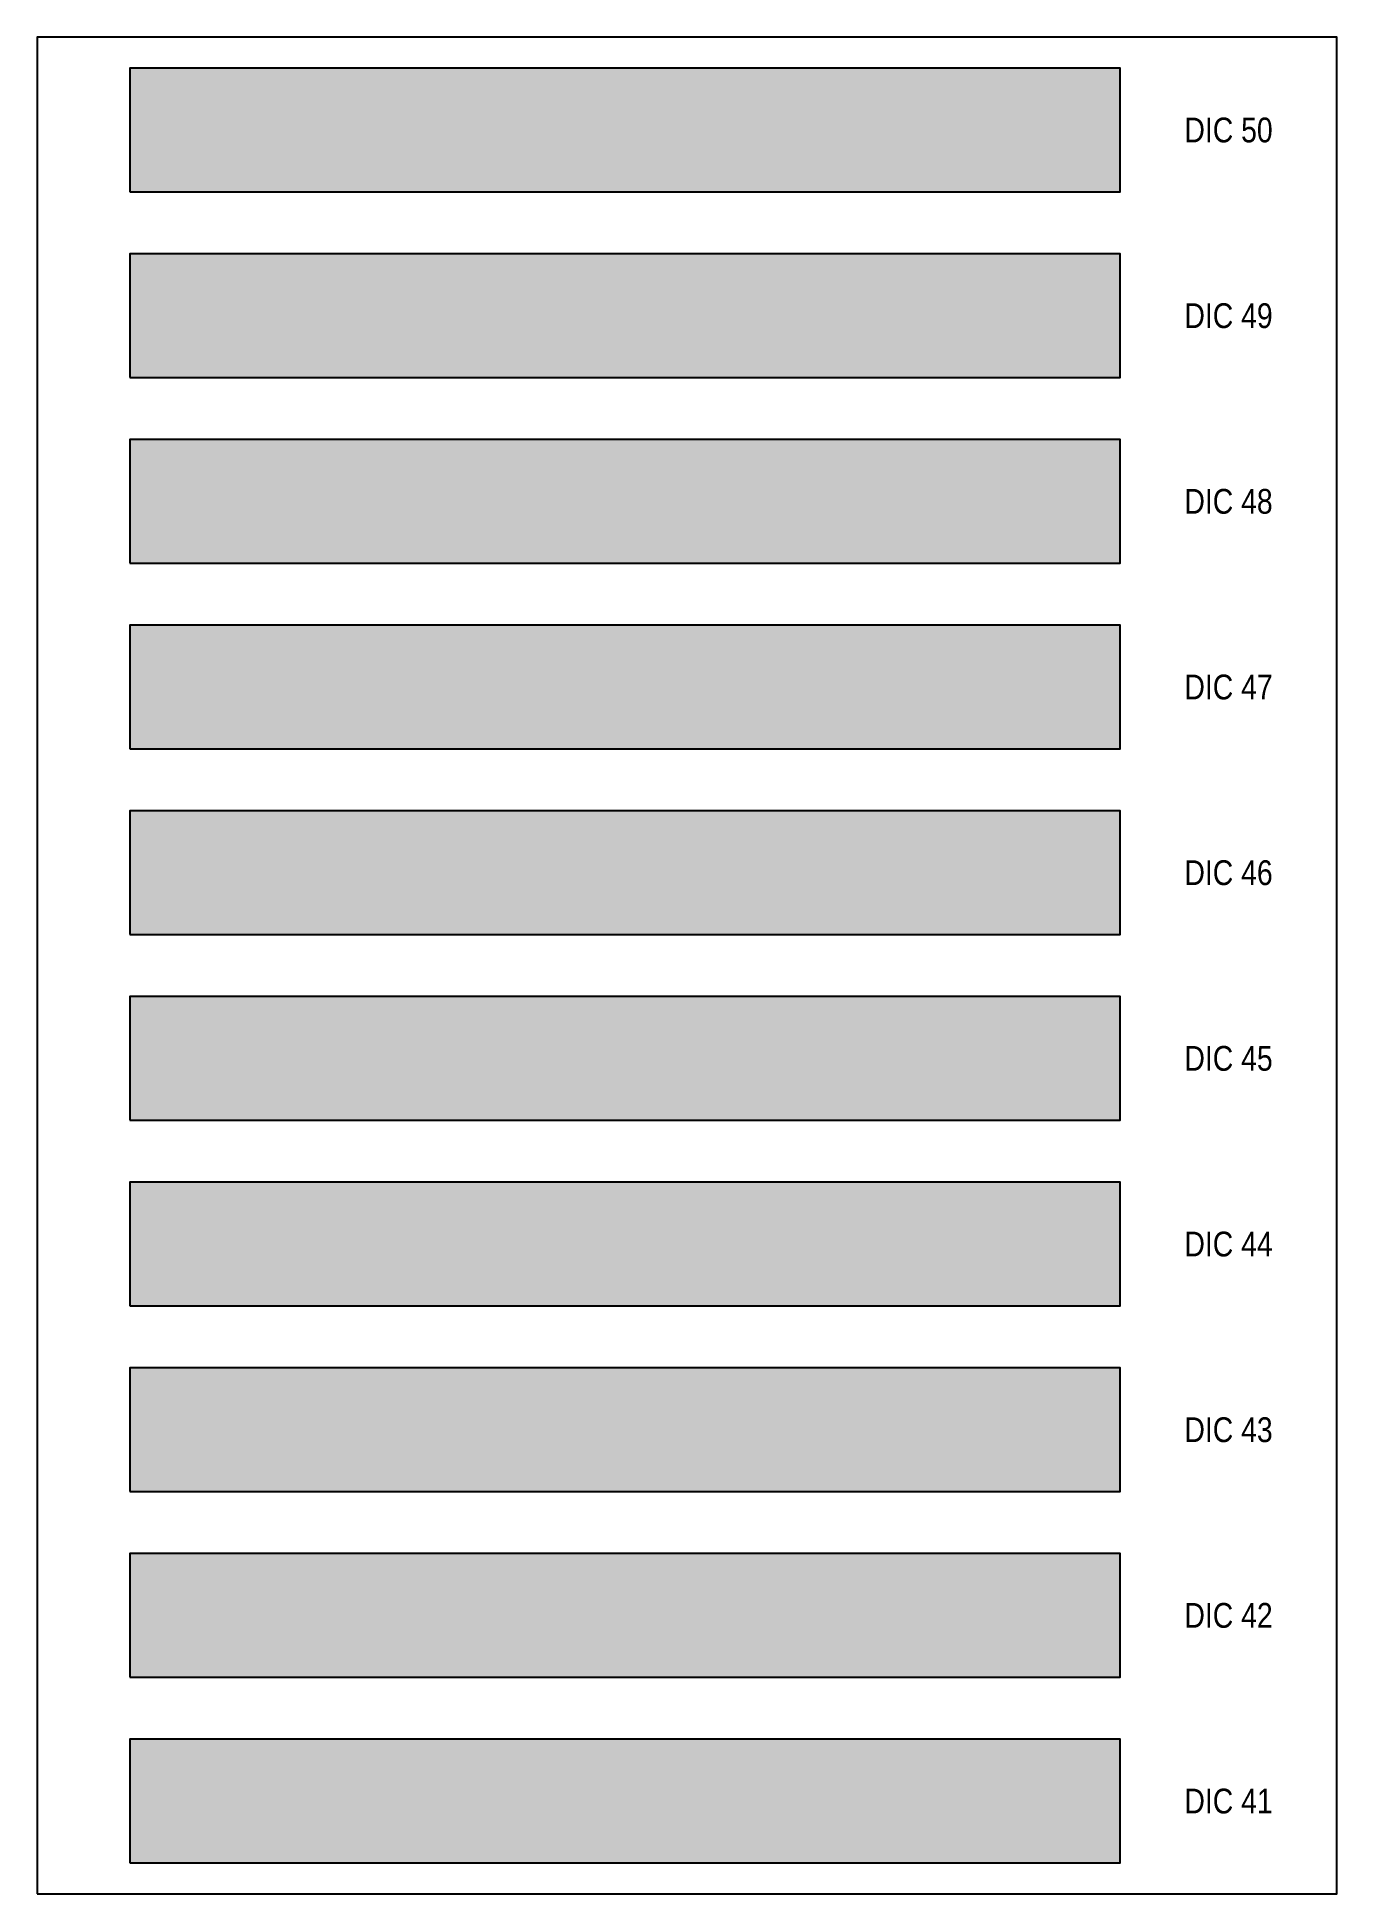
# Model space of a CAD drawing. Header units: millimetres. Extents: x -813692 to 807431, y 0 to 1813163.
# Drawn here: x 0 to 210, y 1200 to 1500 of the extents above; entities that cross this region are included whole.
import ezdxf
from ezdxf.enums import TextEntityAlignment as Align

# ---------------------------------------------------------------- set-up
doc = ezdxf.new("R2010")
doc.units = ezdxf.units.MM
doc.styles.get("Standard").update_dxf_attribs({"font": 'ARIALN.TTF'})

msp = doc.modelspace()

# ---------------------------------------------------------------- texts
at = {"layer": 'Defpoints', "color": 7, "ltscale": 100}
for s, p in [('DIC 50', (192.5, 1485)), ('DIC 50', (192.5, 1485)), ('DIC 49', (192.5, 1455)), ('DIC 49', (192.5, 1455)), ('DIC 48', (192.5, 1425)), ('DIC 48', (192.5, 1425)), ('DIC 47', (192.5, 1395)), ('DIC 47', (192.5, 1395)), ('DIC 46', (192.5, 1365)), ('DIC 46', (192.5, 1365)), ('DIC 45', (192.5, 1335)), ('DIC 45', (192.5, 1335)), ('DIC 44', (192.5, 1305)), ('DIC 44', (192.5, 1305)), ('DIC 43', (192.5, 1275)), ('DIC 43', (192.5, 1275)), ('DIC 42', (192.5, 1245)), ('DIC 42', (192.5, 1245)), ('DIC 41', (192.5, 1215)), ('DIC 41', (192.5, 1215))]:
    msp.add_text(s, height=4, dxfattribs=at).set_placement(p, align=Align.MIDDLE)

# ---------------------------------------------------------------- hatches: boundary and pattern name
at = {"layer": 'Defpoints', "ltscale": 100, "true_color": 0xf5648f}
msp.add_hatch(color=11, dxfattribs=at).paths.add_polyline_path([(15, 1475), (175, 1475), (175, 1495), (15, 1495)])
msp.add_hatch(color=11, dxfattribs=at).paths.add_polyline_path([(15, 1475), (175, 1475), (175, 1495), (15, 1495)])
at = {"layer": 'Defpoints', "ltscale": 100, "true_color": 0xee66a2}
msp.add_hatch(color=241, dxfattribs=at).paths.add_polyline_path([(15, 1445), (175, 1445), (175, 1465), (15, 1465)])
msp.add_hatch(color=241, dxfattribs=at).paths.add_polyline_path([(15, 1445), (175, 1445), (175, 1465), (15, 1465)])
at = {"layer": 'Defpoints', "ltscale": 100, "true_color": 0xe15ead}
msp.add_hatch(color=223, dxfattribs=at).paths.add_polyline_path([(15, 1415), (175, 1415), (175, 1435), (15, 1435)])
msp.add_hatch(color=223, dxfattribs=at).paths.add_polyline_path([(15, 1415), (175, 1415), (175, 1435), (15, 1435)])
at = {"layer": 'Defpoints', "ltscale": 100, "true_color": 0xdd71b5}
msp.add_hatch(color=223, dxfattribs=at).paths.add_polyline_path([(15, 1385), (175, 1385), (175, 1405), (15, 1405)])
msp.add_hatch(color=223, dxfattribs=at).paths.add_polyline_path([(15, 1385), (175, 1385), (175, 1405), (15, 1405)])
at = {"layer": 'Defpoints', "ltscale": 100, "true_color": 0xcd85c3}
msp.add_hatch(color=213, dxfattribs=at).paths.add_polyline_path([(15, 1355), (175, 1355), (175, 1375), (15, 1375)])
msp.add_hatch(color=213, dxfattribs=at).paths.add_polyline_path([(15, 1355), (175, 1355), (175, 1375), (15, 1375)])
at = {"layer": 'Defpoints', "ltscale": 100, "true_color": 0xbcb7d9}
msp.add_hatch(color=9, dxfattribs=at).paths.add_polyline_path([(15, 1325), (175, 1325), (175, 1345), (15, 1345)])
msp.add_hatch(color=9, dxfattribs=at).paths.add_polyline_path([(15, 1325), (175, 1325), (175, 1345), (15, 1345)])
at = {"layer": 'Defpoints', "ltscale": 100, "true_color": 0x94b7dc}
msp.add_hatch(color=151, dxfattribs=at).paths.add_polyline_path([(15, 1295), (175, 1295), (175, 1315), (15, 1315)])
msp.add_hatch(color=151, dxfattribs=at).paths.add_polyline_path([(15, 1295), (175, 1295), (175, 1315), (15, 1315)])
at = {"layer": 'Defpoints', "ltscale": 100, "true_color": 0x77b4be}
msp.add_hatch(color=143, dxfattribs=at).paths.add_polyline_path([(15, 1265), (175, 1265), (175, 1285), (15, 1285)])
msp.add_hatch(color=143, dxfattribs=at).paths.add_polyline_path([(15, 1265), (175, 1265), (175, 1285), (15, 1285)])
at = {"layer": 'Defpoints', "ltscale": 100, "true_color": 0x32c8d4}
msp.add_hatch(color=132, dxfattribs=at).paths.add_polyline_path([(15, 1235), (175, 1235), (175, 1255), (15, 1255)])
msp.add_hatch(color=132, dxfattribs=at).paths.add_polyline_path([(15, 1235), (175, 1235), (175, 1255), (15, 1255)])
at = {"layer": 'Defpoints', "ltscale": 100, "true_color": 0x20cbc9}
msp.add_hatch(color=132, dxfattribs=at).paths.add_polyline_path([(15, 1205), (175, 1205), (175, 1225), (15, 1225)])
msp.add_hatch(color=132, dxfattribs=at).paths.add_polyline_path([(15, 1205), (175, 1205), (175, 1225), (15, 1225)])

# ---------------------------------------------------------------- linework, layer by layer
at = {"layer": 'Defpoints', "color": 7, "ltscale": 100}
msp.add_lwpolyline([(0, 1200), (210, 1200), (210, 1500), (0, 1500)], close=True, dxfattribs=at)
msp.add_lwpolyline([(0, 1200), (210, 1200), (210, 1500), (0, 1500)], close=True, dxfattribs=at)
at = {"layer": 'Defpoints', "color": 11, "ltscale": 100, "true_color": 0xf5648f}
msp.add_lwpolyline([(15, 1475), (175, 1475), (175, 1495), (15, 1495)], close=True, dxfattribs=at)
msp.add_lwpolyline([(15, 1475), (175, 1475), (175, 1495), (15, 1495)], close=True, dxfattribs=at)
at = {"layer": 'Defpoints', "color": 241, "ltscale": 100, "true_color": 0xee66a2}
msp.add_lwpolyline([(15, 1445), (175, 1445), (175, 1465), (15, 1465)], close=True, dxfattribs=at)
msp.add_lwpolyline([(15, 1445), (175, 1445), (175, 1465), (15, 1465)], close=True, dxfattribs=at)
at = {"layer": 'Defpoints', "color": 223, "ltscale": 100, "true_color": 0xe15ead}
msp.add_lwpolyline([(15, 1415), (175, 1415), (175, 1435), (15, 1435)], close=True, dxfattribs=at)
msp.add_lwpolyline([(15, 1415), (175, 1415), (175, 1435), (15, 1435)], close=True, dxfattribs=at)
at = {"layer": 'Defpoints', "color": 223, "ltscale": 100, "true_color": 0xdd71b5}
msp.add_lwpolyline([(15, 1385), (175, 1385), (175, 1405), (15, 1405)], close=True, dxfattribs=at)
msp.add_lwpolyline([(15, 1385), (175, 1385), (175, 1405), (15, 1405)], close=True, dxfattribs=at)
at = {"layer": 'Defpoints', "color": 213, "ltscale": 100, "true_color": 0xcd85c3}
msp.add_lwpolyline([(15, 1355), (175, 1355), (175, 1375), (15, 1375)], close=True, dxfattribs=at)
msp.add_lwpolyline([(15, 1355), (175, 1355), (175, 1375), (15, 1375)], close=True, dxfattribs=at)
at = {"layer": 'Defpoints', "color": 9, "ltscale": 100, "true_color": 0xbcb7d9}
msp.add_lwpolyline([(15, 1325), (175, 1325), (175, 1345), (15, 1345)], close=True, dxfattribs=at)
msp.add_lwpolyline([(15, 1325), (175, 1325), (175, 1345), (15, 1345)], close=True, dxfattribs=at)
at = {"layer": 'Defpoints', "color": 151, "ltscale": 100, "true_color": 0x94b7dc}
msp.add_lwpolyline([(15, 1295), (175, 1295), (175, 1315), (15, 1315)], close=True, dxfattribs=at)
msp.add_lwpolyline([(15, 1295), (175, 1295), (175, 1315), (15, 1315)], close=True, dxfattribs=at)
at = {"layer": 'Defpoints', "color": 143, "ltscale": 100, "true_color": 0x77b4be}
msp.add_lwpolyline([(15, 1265), (175, 1265), (175, 1285), (15, 1285)], close=True, dxfattribs=at)
msp.add_lwpolyline([(15, 1265), (175, 1265), (175, 1285), (15, 1285)], close=True, dxfattribs=at)
at = {"layer": 'Defpoints', "color": 132, "ltscale": 100, "true_color": 0x32c8d4}
msp.add_lwpolyline([(15, 1235), (175, 1235), (175, 1255), (15, 1255)], close=True, dxfattribs=at)
msp.add_lwpolyline([(15, 1235), (175, 1235), (175, 1255), (15, 1255)], close=True, dxfattribs=at)
at = {"layer": 'Defpoints', "color": 132, "ltscale": 100, "true_color": 0x20cbc9}
msp.add_lwpolyline([(15, 1205), (175, 1205), (175, 1225), (15, 1225)], close=True, dxfattribs=at)
msp.add_lwpolyline([(15, 1205), (175, 1205), (175, 1225), (15, 1225)], close=True, dxfattribs=at)

msp.set_redraw_order([(e.dxf.handle, doc.entitydb.next_handle()) for e in msp.query("TEXT MTEXT ATTDEF DIMENSION ARC_DIMENSION")])  # texts and dimensions are drawn at this point

doc.saveas('drawing.dxf')
